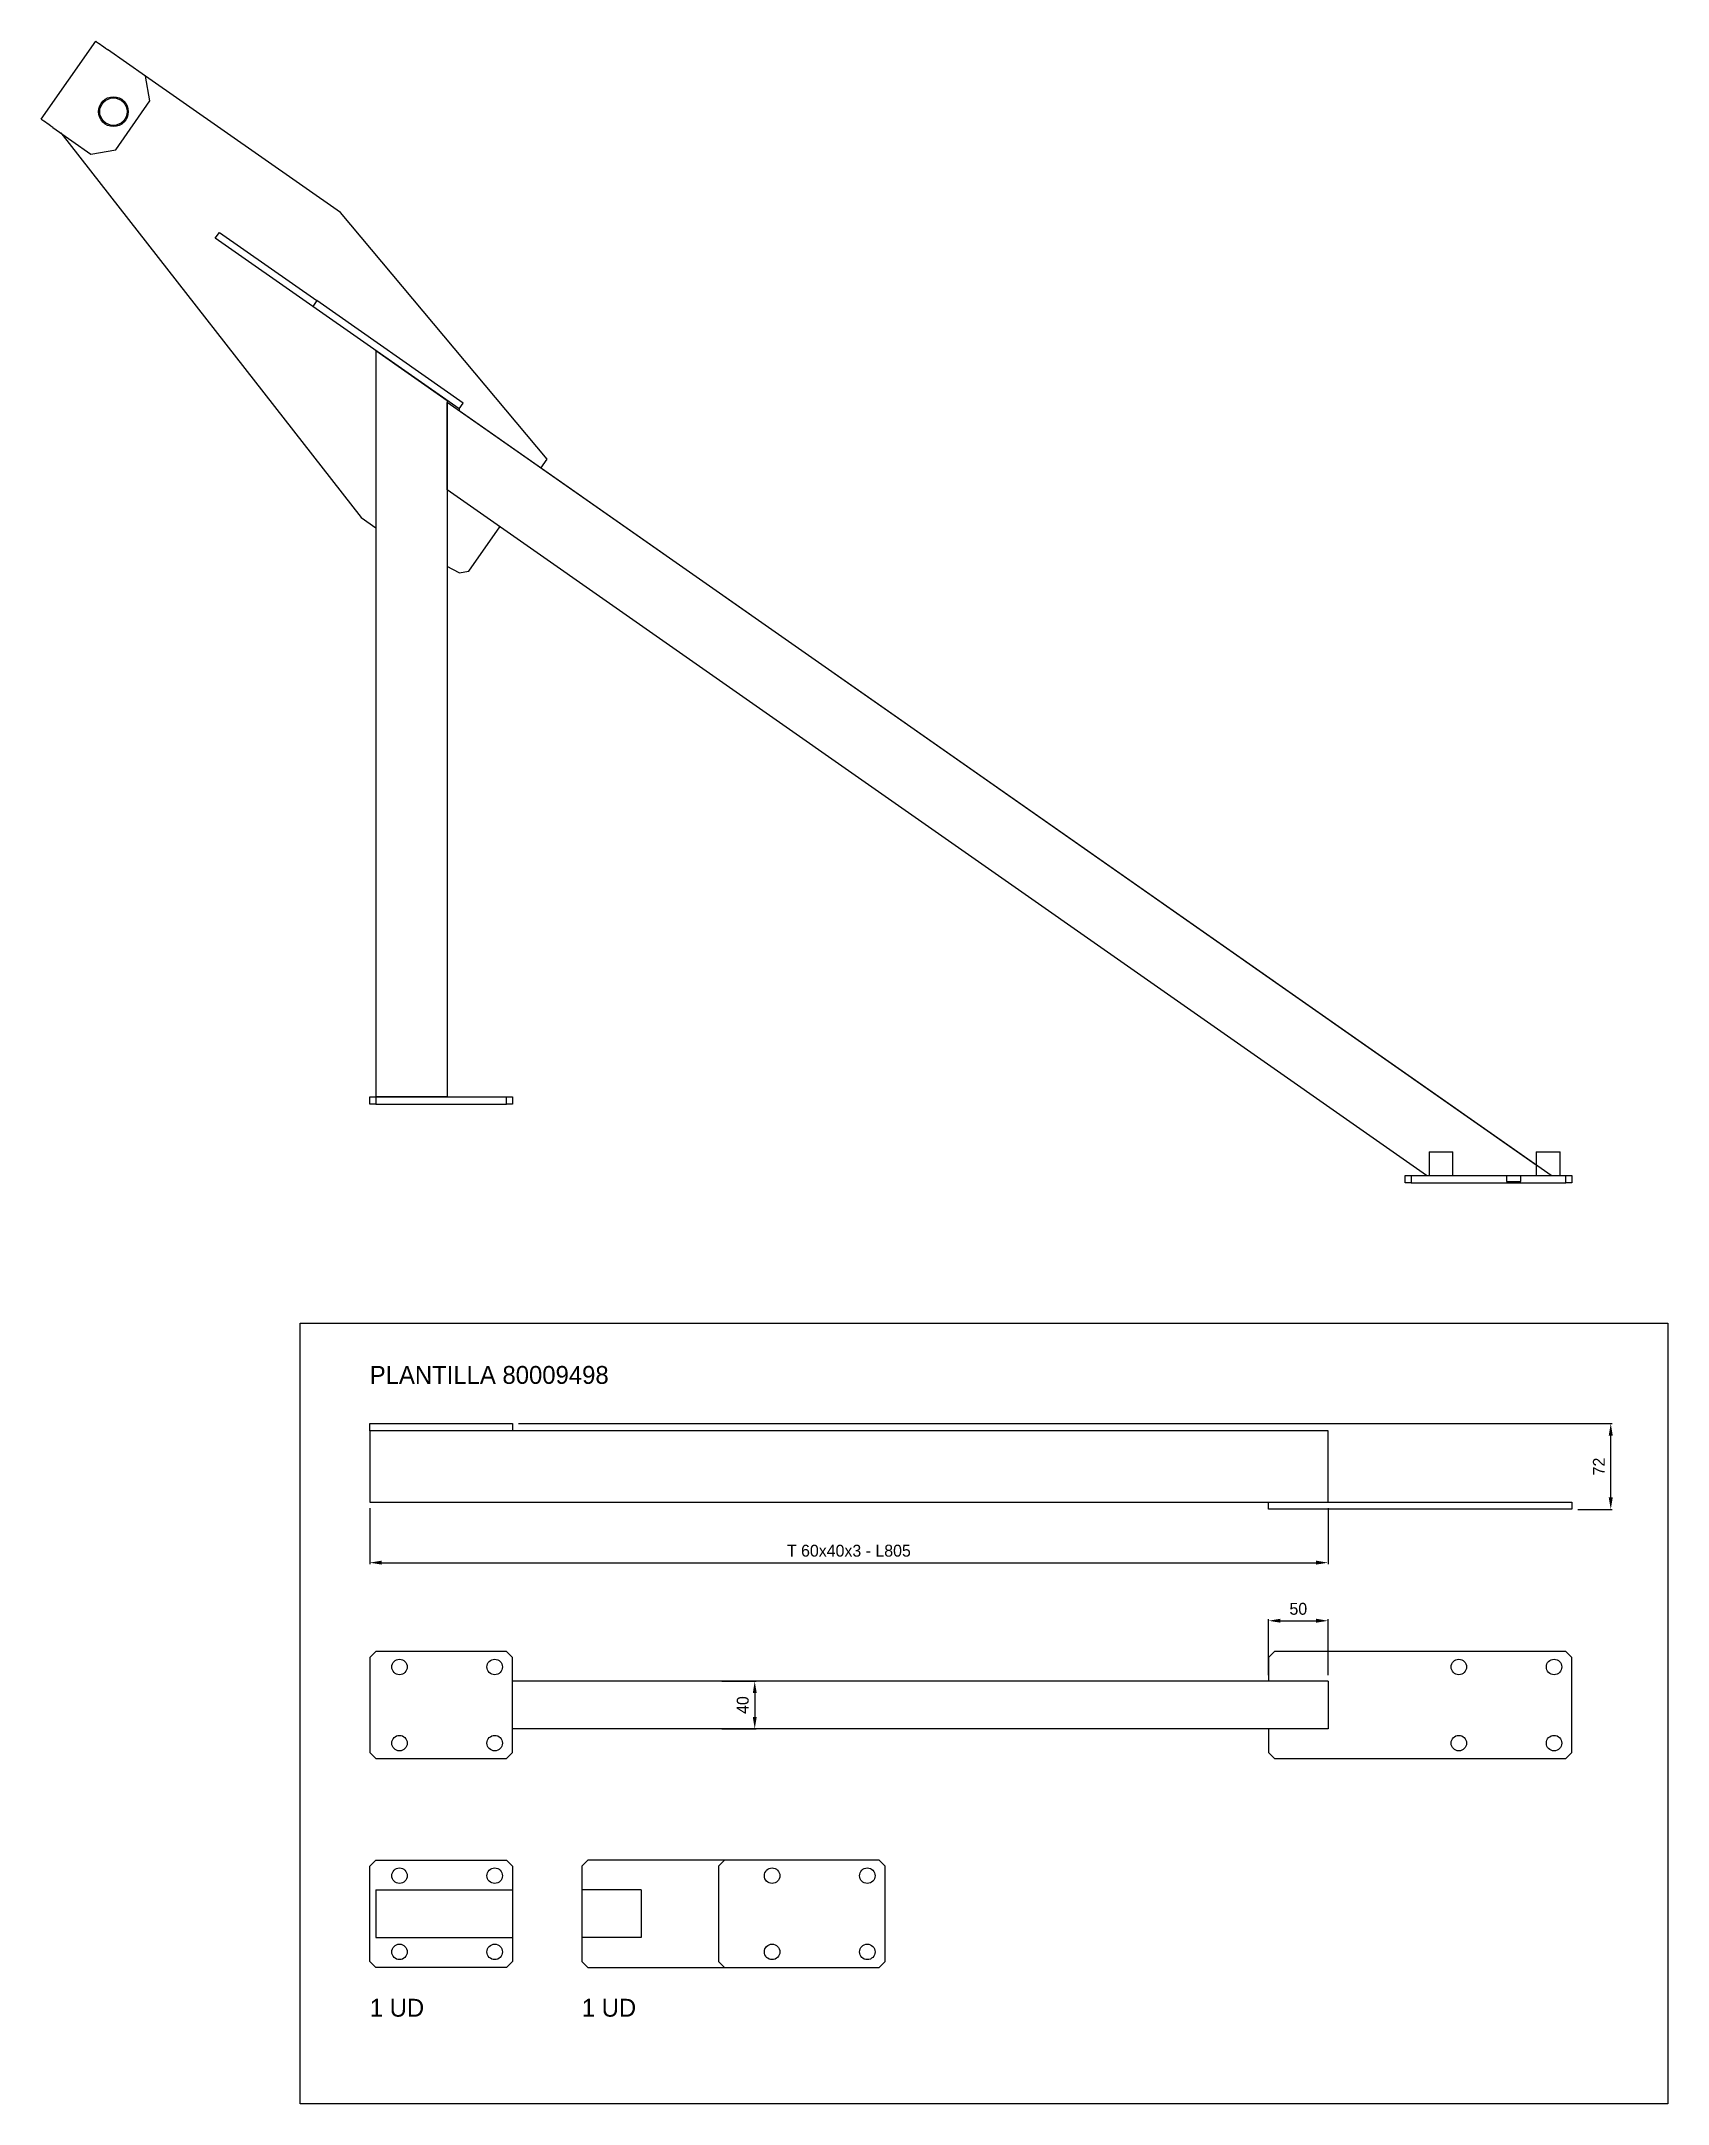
# Model space of a CAD drawing. Header units: millimetres. Extents: x -1584 to 1152, y -288 to 1444.
# Drawn here: x -1584 to -218, y -288 to 1444 of the extents above; entities that cross this region are included whole.
import ezdxf

# ---------------------------------------------------------------- set-up
doc = ezdxf.new("R2010")
doc.units = ezdxf.units.MM
doc.header["$PDSIZE"] = -1
doc.linetypes.add('SLD-CONTINUA', pattern=[0])
doc.layers.add('FORMATO', color=7, linetype='Continuous')
doc.layers.add('MARCADO', color=2, linetype='Continuous')
doc.dimstyles.new('ISO-25', dxfattribs={"dimtxt": 2.5, "dimasz": 2.5, "dimexe": 1.25, "dimexo": 0.625, "dimtad": 1, "dimtxsty": 'Standard', "dimcen": 2.5, "dimadec": 0, "dimazin": 0, "dimtfac": 1, "dimtmove": 0, "dimatfit": 3, "dimfxl": 1, "dimarcsym": 0})

msp = doc.modelspace()

# ---------------------------------------------------------------- texts
at = {"char_height": 15, "attachment_point": 1}
for s, insert in [('{\\fCentury Gothic|b0|i0|c0|p34;PLANTILLA 80009498}', (-1308.424475, 331.634321)), ('{\\fCentury Gothic|b0|i0|c0|p34;1 UD}', (-1308.424475, -199.949409)), ('{\\fCentury Gothic|b0|i0|c0|p34;1 UD}', (-1130.303175, -199.949409))]:
    msp.add_mtext_dynamic_manual_height_columns(s, width=265.5263621, gutter_width=14.111111, heights=[0], dxfattribs=dict(at, insert=insert))

# ---------------------------------------------------------------- blocks, each defined once
blk = doc.blocks.new('*D73')
at = {"color": 0, "lineweight": -2, "transparency": 16777216}
for p, q in [((-1308.4, 212.2), (-1308.4, 165.2)), ((-503.3, 212.2), (-503.3, 165.2)), ((-1298.4, 166.4), (-513.3, 166.4))]:
    blk.add_line(p, q, dxfattribs=at)
at = {"color": 0, "transparency": 16777216}
for points in [[(-1298.4, 168.1), (-1298.4, 164.8), (-1308.4, 166.4)], [(-513.3, 168.1), (-513.3, 164.8), (-503.3, 166.4)]]:
    blk.add_solid(points, dxfattribs=at)
at = {"layer": 'Defpoints', "color": 0, "transparency": 16777216}
for p in [(-1308.4, 217.2), (-503.3, 217.2), (-503.3, 166.4)]:
    blk.add_point(p, dxfattribs=at)
at = {"color": 0, "transparency": 16777216, "insert": (-905.9, 176.4), "char_height": 10, "attachment_point": 5}
blk.add_mtext('T 60x40x3 - L805', dxfattribs=at)
blk = doc.blocks.new('*D74')
at = {"color": 0, "lineweight": -2, "transparency": 16777216}
for p, q in [((-1012.5, 66.8), (-983.7, 66.8)), ((-985, 56.8), (-985, 36.8)), ((-1012.5, 26.8), (-983.7, 26.8))]:
    blk.add_line(p, q, dxfattribs=at)
at = {"color": 0, "transparency": 16777216}
for points in [[(-986.6, 56.8), (-983.3, 56.8), (-985, 66.8)], [(-986.6, 36.8), (-983.3, 36.8), (-985, 26.8)]]:
    blk.add_solid(points, dxfattribs=at)
at = {"layer": 'Defpoints', "color": 0, "transparency": 16777216}
for p in [(-1017.5, 66.8), (-1017.5, 26.8), (-985, 26.8)]:
    blk.add_point(p, dxfattribs=at)
at = {"color": 0, "transparency": 16777216, "insert": (-995, 46.8), "char_height": 10, "attachment_point": 5, "rotation": 90}
blk.add_mtext('40', dxfattribs=at)
blk = doc.blocks.new('*D75')
at = {"color": 0, "lineweight": -2, "transparency": 16777216}
for p, q in [((-1183.4, 283.2), (-264.5, 283.2)), ((-265.8, 221.2), (-265.8, 273.2)), ((-293.4, 211.2), (-264.5, 211.2))]:
    blk.add_line(p, q, dxfattribs=at)
at = {"color": 0, "transparency": 16777216}
for points in [[(-267.5, 273.2), (-264.1, 273.2), (-265.8, 283.2)], [(-267.5, 221.2), (-264.1, 221.2), (-265.8, 211.2)]]:
    blk.add_solid(points, dxfattribs=at)
at = {"layer": 'Defpoints', "color": 0, "transparency": 16777216}
for p in [(-1188.4, 283.2), (-265.8, 283.2), (-298.4, 211.2)]:
    blk.add_point(p, dxfattribs=at)
at = {"color": 0, "transparency": 16777216, "insert": (-275.8, 247.2), "char_height": 10, "attachment_point": 5, "rotation": 90}
blk.add_mtext('72', dxfattribs=at)
blk = doc.blocks.new('*D76')
at = {"color": 0, "lineweight": -2, "transparency": 16777216}
for p, q in [((-553.3, 71.8), (-553.3, 118.9)), ((-543.3, 117.6), (-513.3, 117.6)), ((-503.3, 71.8), (-503.3, 118.9))]:
    blk.add_line(p, q, dxfattribs=at)
at = {"color": 0, "transparency": 16777216}
for points in [[(-543.3, 119.3), (-543.3, 116), (-553.3, 117.6)], [(-513.3, 119.3), (-513.3, 116), (-503.3, 117.6)]]:
    blk.add_solid(points, dxfattribs=at)
at = {"layer": 'Defpoints', "color": 0, "transparency": 16777216}
for p in [(-503.3, 117.6), (-553.3, 66.8), (-503.3, 66.8)]:
    blk.add_point(p, dxfattribs=at)
at = {"color": 0, "transparency": 16777216, "insert": (-528.3, 127.6), "char_height": 10, "attachment_point": 5}
blk.add_mtext('50', dxfattribs=at)

# ---------------------------------------------------------------- dimensions: what is measured, and where the dimension line sits
for base, p1, p2, picture, middle in [((-265.786306, 283.24772), (-298.424488, 211.247721), (-1188.424478, 283.24772), '*D75', (-275.786306, 247.24772)), ((-984.972357, 26.826671), (-1017.487955, 66.826671), (-1017.487955, 26.826671), '*D74', (-994.972357, 46.826671))]:
    dim = msp.add_linear_dim(base=base, p1=p1, p2=p2, angle=90, dimstyle='ISO-25', override={"dimtxt": 10, "dimasz": 10, "dimexo": 5, "dimgap": 5, "dimdec": 0})
    dim.commit()
    dim.dimension.update_dxf_attribs({"geometry": picture, "text_midpoint": middle})
dim = msp.add_linear_dim(base=(-503.336665, 166.434487), p1=(-1308.424475, 217.24772), p2=(-503.336665, 217.24772), text='T 60x40x3 - L<>', dimstyle='ISO-25', override={"dimtxt": 10, "dimasz": 10, "dimexo": 5, "dimgap": 5, "dimdec": 0})
dim.commit()
dim.dimension.update_dxf_attribs({"geometry": '*D73', "text_midpoint": (-905.88057, 176.434487)})
dim = msp.add_linear_dim(base=(-503.336665, 117.633567), p1=(-553.336665, 66.826671), p2=(-503.336665, 66.826671), dimstyle='ISO-25', override={"dimtxt": 10, "dimasz": 10, "dimexo": 5, "dimgap": 5, "dimdec": 0})
dim.commit()
dim.dimension.update_dxf_attribs({"geometry": '*D76', "text_midpoint": (-528.336665, 127.633567)})

# ---------------------------------------------------------------- linework, layer by layer
at = {"color": 4, "linetype": 'Continuous', "lineweight": 25}
for p, q in [((-1584.414517, 1378.894372), (-1538.528388, 1444.42652)), ((-1496.751641, 1415.174169), (-1528.698569, 1437.543614)), ((-1493.068, 1394.283218), (-1496.751641, 1415.174169)), ((-1333.120739, 1300.598545), (-1496.751641, 1415.174169)), ((-1521.746819, 1353.325589), (-1493.068, 1394.283218)), ((-1574.584698, 1372.011466), (-1542.637771, 1349.641962)), ((-1568.031465, 1367.422862), (-1315.75304, 1044.282628)), ((-1542.637771, 1349.641962), (-1521.746819, 1353.325589)), ((-1159.272899, 1093.414767), (-1333.120739, 1300.598545)), ((-1438.212489, 1278.964145), (-1434.771021, 1283.879084)), ((-1434.771021, 1283.879084), (-1352.855822, 1226.521416)), ((-1356.297282, 1221.606536), (-1438.212489, 1278.964145)), ((-1352.855822, 1226.521416), (-1356.297282, 1221.606536)), ((-1233.424476, 1135.570032), (-1356.297282, 1221.606536)), ((-1229.983016, 1140.484972), (-1352.855822, 1226.521416)), ((-1303.424475, 1184.584601), (-1303.424475, 557.584585)), ((-1243.424476, 1142.572111), (-1243.424476, 557.584585)), ((-1233.424476, 1135.570032), (-1229.983016, 1140.484972)), ((-1233.424476, 1135.570032), (-1233.424476, 1133.990211)), ((-328.424459, 500.302372), (-1233.424476, 1133.990211)), ((-1164.603805, 1085.801465), (-1159.272899, 1093.414767)), ((-420.580998, 491.584586), (-1243.424476, 1067.745807)), ((-1315.75304, 1044.282628), (-1303.424475, 1035.650087)), ((-1225.23419, 999.212278), (-1199.018374, 1036.652319)), ((-1233.424476, 997.768117), (-1225.23419, 999.212278)), ((-1308.424474, 551.584585), (-1308.424474, 557.584585)), ((-1308.424474, 557.584585), (-1303.424475, 557.584585)), ((-1303.424475, 557.584585), (-1303.424475, 551.584585)), ((-1303.424475, 557.584585), (-1193.424476, 557.584585)), ((-1193.424476, 551.584585), (-1193.424476, 557.584585)), ((-1193.424476, 557.584585), (-1188.424477, 557.584585)), ((-1188.424477, 557.584585), (-1188.424477, 551.584585)), ((-1303.424475, 551.584585), (-1308.424474, 551.584585)), ((-1303.424475, 551.584585), (-1193.424476, 551.584585)), ((-1188.424477, 551.584585), (-1193.424476, 551.584585)), ((-418.424492, 511.584585), (-418.424492, 491.584586)), ((-418.424492, 511.584585), (-398.424452, 511.584585)), ((-398.424452, 491.584586), (-398.424452, 511.584585)), ((-328.424459, 511.584585), (-328.424459, 491.584586)), ((-328.424459, 511.584585), (-308.424478, 511.584585)), ((-308.424478, 491.584586), (-308.424478, 511.584585)), ((-438.424473, 485.584585), (-438.424473, 491.584586)), ((-438.424473, 491.584586), (-433.424478, 491.584586)), ((-433.424478, 485.584585), (-438.424473, 485.584585)), ((-433.424478, 491.584586), (-433.424478, 485.584585)), ((-433.424478, 491.584586), (-303.424483, 491.584586)), ((-433.424478, 485.584585), (-303.424483, 485.584585)), ((-303.424483, 485.584585), (-303.424483, 491.584586)), ((-303.424483, 491.584586), (-298.424487, 491.584586)), ((-298.424487, 485.584585), (-303.424483, 485.584585)), ((-298.424487, 491.584586), (-298.424487, 485.584585))]:
    msp.add_line(p, q, dxfattribs=at)
at = {"color": 6, "linetype": 'SLD-CONTINUA'}
for p, q in [((-1303.424476, 1184.584585), (-1303.424476, 557.584585)), ((-1243.424476, 1142.572132), (-1243.424476, 557.584585)), ((-1243.424476, 557.584585), (-1303.424476, 557.584585))]:
    msp.add_line(p, q, dxfattribs=at)
at = {"color": 6}
for p, q in [((-1303.424476, 1184.584585), (-1243.424476, 1142.572132)), ((-315.97417, 491.584586), (-1243.424476, 1140.992287)), ((-1243.424476, 1067.745807), (-1243.424476, 1140.992287)), ((-420.580998, 491.584586), (-1243.424476, 1067.745807)), ((-420.580998, 491.584586), (-315.97417, 491.584586))]:
    msp.add_line(p, q, dxfattribs=at)
at = {"color": 4}
msp.add_line((-1233.424476, 997.768117), (-1243.424476, 1003.179827), dxfattribs=at)
for p, q in [((-353.277584, 491.584586), (-353.277584, 486.584586)), ((-353.277584, 486.584586), (-341.277584, 486.584586)), ((-341.277584, 486.584586), (-341.277584, 491.584586)), ((-1308.424475, 277.24772), (-1308.424475, 283.24772)), ((-1308.424475, 283.24772), (-1188.424478, 283.24772)), ((-1188.424478, 283.24772), (-1188.424478, 277.24772)), ((-503.336665, 66.826671), (-1188.424478, 66.826671)), ((-503.336665, 66.826671), (-503.336665, 26.826671)), ((-503.336665, 26.826671), (-1188.424478, 26.826671))]:
    msp.add_line(p, q)
at = {"color": 7, "linetype": 'Continuous', "lineweight": 25}
for p, q in [((-1303.424476, 91.826673), (-1308.424475, 86.82667)), ((-1308.424475, 86.82667), (-1308.424475, 6.826672)), ((-1193.424477, 91.826673), (-1303.424476, 91.826673)), ((-1188.424478, 86.82667), (-1193.424477, 91.826673)), ((-1188.424478, 6.826672), (-1188.424478, 86.82667)), ((-548.336666, 91.826673), (-553.336665, 86.82667)), ((-553.336665, 86.82667), (-553.336665, 66.826671)), ((-303.424487, 91.826673), (-548.336666, 91.826673)), ((-298.424488, 86.82667), (-303.424487, 91.826673)), ((-298.424488, 6.826672), (-298.424488, 86.82667)), ((-553.336665, 26.826671), (-553.336665, 6.826672)), ((-1308.424475, 6.826672), (-1303.424476, 1.826669)), ((-1303.424476, 1.826669), (-1193.424477, 1.826669)), ((-1193.424477, 1.826669), (-1188.424478, 6.826672)), ((-553.336665, 6.826672), (-548.336666, 1.826669)), ((-548.336666, 1.826669), (-303.424487, 1.826669)), ((-303.424487, 1.826669), (-298.424488, 6.826672)), ((-1308.424475, -88.546722), (-1303.424476, -83.546719)), ((-1303.424476, -83.546719), (-1193.424477, -83.546719)), ((-1193.424477, -83.546719), (-1188.424478, -88.546722)), ((-1125.303176, -83.546719), (-1130.303175, -88.546722)), ((-880.390998, -83.546719), (-1125.303176, -83.546719)), ((-875.390999, -88.546722), (-880.390998, -83.546719)), ((-1308.424475, -168.54672), (-1308.424475, -88.546722)), ((-1188.424478, -88.546722), (-1188.424478, -168.54672)), ((-1130.303175, -88.546722), (-1130.303175, -168.54672)), ((-875.390999, -168.54672), (-875.390999, -88.546722)), ((-1303.424476, -173.546723), (-1308.424475, -168.54672)), ((-1188.424478, -168.54672), (-1193.424477, -173.546723)), ((-1130.303175, -168.54672), (-1125.303176, -173.546723)), ((-880.390998, -173.546723), (-875.390999, -168.54672)), ((-1193.424477, -173.546723), (-1303.424476, -173.546723)), ((-1125.303176, -173.546723), (-880.390998, -173.546723))]:
    msp.add_line(p, q, dxfattribs=at)
at = {"color": 4, "linetype": 'Continuous', "lineweight": 25, "flags": 128}
for points in [[(-1538.528388, 1444.42652), (-1538.379048, 1444.321973), (-1537.93559, 1444.011433), (-1537.211453, 1443.504376), (-1536.228662, 1442.816241), (-1535.017048, 1441.967888), (-1533.613478, 1440.985067), (-1532.060569, 1439.897699), (-1530.405497, 1438.738806), (-1528.698569, 1437.543614)], [(-1574.584698, 1372.011466), (-1576.291626, 1373.206658), (-1577.946698, 1374.365551), (-1579.499607, 1375.452919), (-1580.903178, 1376.43574), (-1582.114761, 1377.284093), (-1583.097552, 1377.972228), (-1583.821689, 1378.479285), (-1584.265178, 1378.789825), (-1584.414517, 1378.894372)]]:
    msp.add_lwpolyline(points, dxfattribs=at)
for points in [[(-1367.019237, 367.714093), (-217.914731, 367.714093), (-217.914731, -288.106174), (-1367.019237, -288.106174)], [(-1308.424475, 217.24772), (-503.336665, 217.24772), (-503.336665, 277.24772), (-1308.424475, 277.24772)], [(-298.424488, 211.247721), (-553.336665, 211.247721), (-553.336665, 217.24772), (-298.424488, 217.247721)]]:
    msp.add_lwpolyline(points, close=True)
at = {"color": 4, "linetype": 'Continuous', "lineweight": 25}
for radius in [12.5, 11.5]:
    msp.add_circle((-1523.790458, 1385.275941), radius, dxfattribs=at)
at = {"color": 7, "linetype": 'Continuous', "lineweight": 25}
for centre in [(-1283.424476, 78.826671), (-1203.424476, 78.826671), (-393.424487, 78.826671), (-313.424487, 78.826671), (-1283.424476, 14.826671), (-1203.424476, 14.826671), (-393.424487, 14.826671), (-313.424487, 14.826671), (-1283.424476, -96.546721), (-1203.424476, -96.546721), (-970.390997, -96.546721), (-890.390997, -96.546721), (-1283.424476, -160.546721), (-1203.424476, -160.546721), (-970.390997, -160.546721), (-890.390997, -160.546721)]:
    msp.add_circle(centre, 6.5, dxfattribs=at)
at = {"layer": 'FORMATO', "color": 4}
msp.add_point((-1303.424476, 1184.584585), dxfattribs=at)
at = {"layer": 'MARCADO'}
for p, q in [((-1010.390985, -83.546719), (-1015.390984, -88.546722)), ((-1015.390984, -88.546722), (-1015.390984, -108.546721)), ((-1303.424476, -108.546721), (-1188.424478, -108.546721)), ((-1303.424476, -108.546721), (-1303.424476, -148.546721)), ((-1080.303175, -108.546721), (-1130.303175, -108.546721)), ((-1080.303175, -108.546721), (-1080.303175, -148.546721)), ((-1015.390984, -108.546721), (-1015.390984, -168.54672)), ((-1303.424476, -148.546721), (-1188.424478, -148.546721)), ((-1080.303175, -148.546721), (-1130.303175, -148.546721)), ((-1015.390984, -168.54672), (-1010.390985, -173.546723))]:
    msp.add_line(p, q, dxfattribs=at)

msp.set_redraw_order([(e.dxf.handle, doc.entitydb.next_handle()) for e in msp.query("TEXT MTEXT ATTDEF DIMENSION ARC_DIMENSION")])  # texts and dimensions are drawn at this point

doc.saveas('drawing.dxf')
